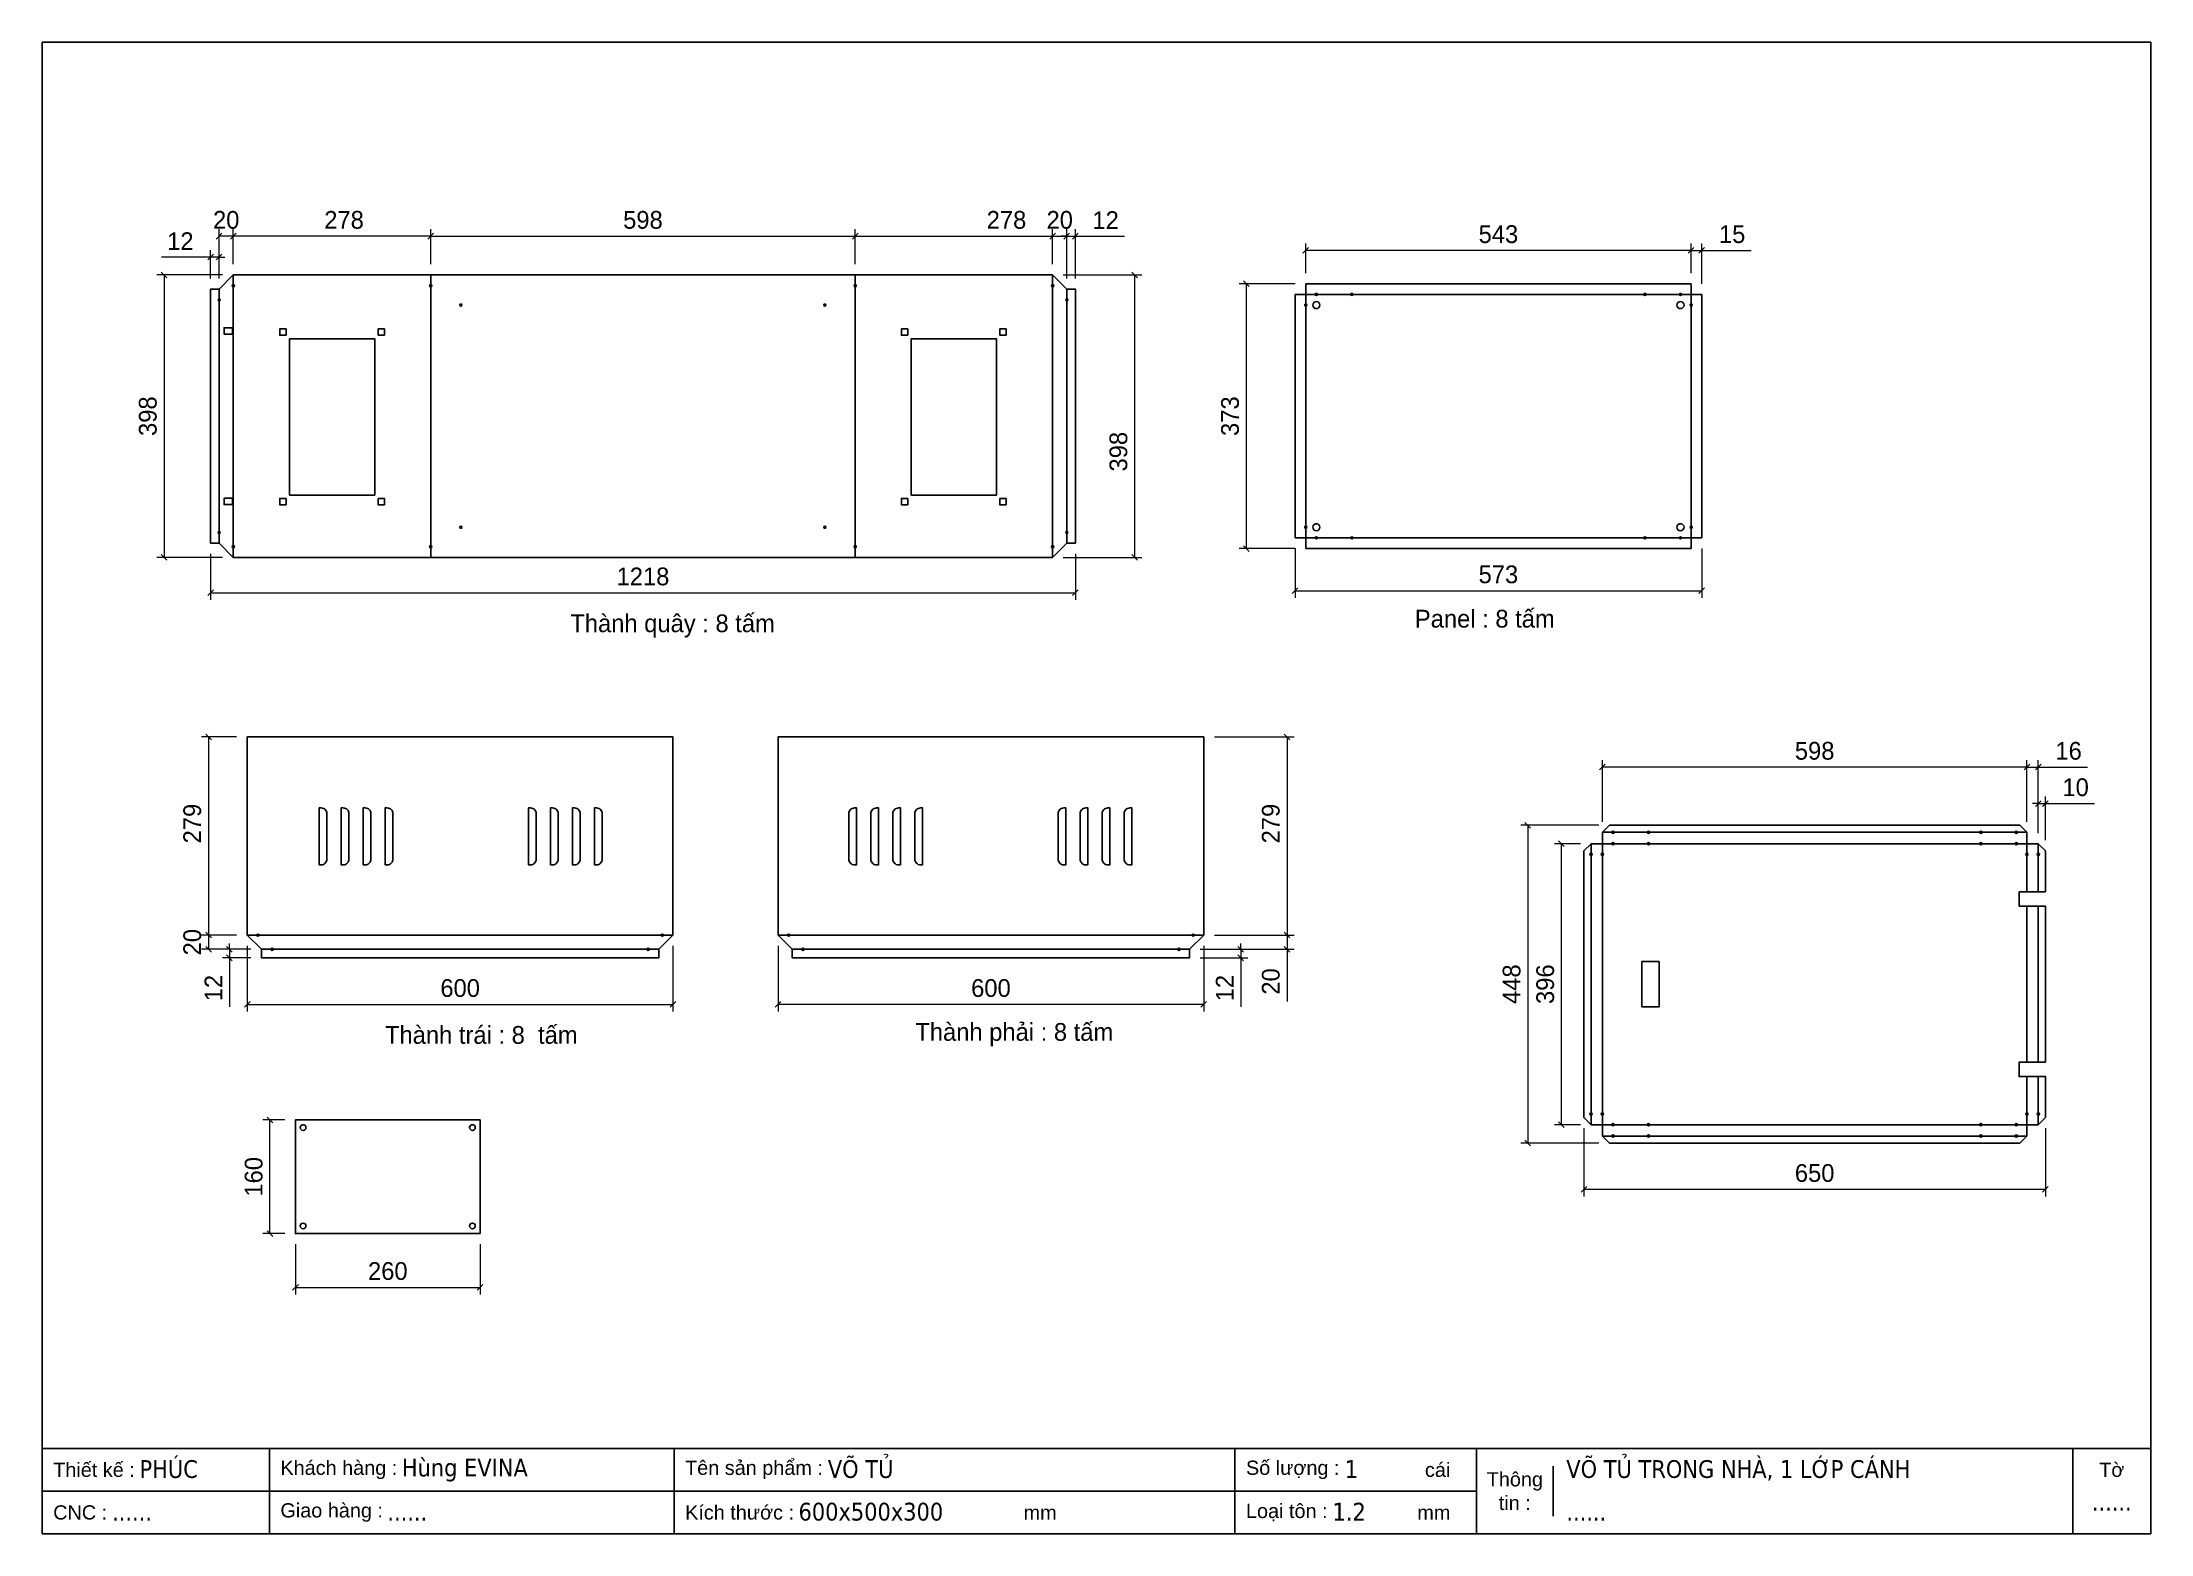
# Model space of a CAD drawing. Header units: millimetres. Extents: x 0 to 2970, y 0 to 2100.
import ezdxf
from ezdxf.enums import TextEntityAlignment as Align

# ---------------------------------------------------------------- set-up
doc = ezdxf.new("R2010")
doc.units = ezdxf.units.MM
doc.layers.add('CNC', color=7, linetype='Continuous')
doc.layers.add('DIM', color=253, linetype='Continuous')
doc.styles.add('Arial', font='arial.ttf')
doc.styles.add('Tahoma (Input Text)', font='tahoma.ttf')
doc.dimstyles.new('Dim-25', dxfattribs={"dimtxt": 25, "dimasz": 8, "dimexe": 10, "dimexo": 15, "dimgap": 10, "dimtad": 1, "dimdec": 0, "dimtxsty": 'Standard', "dimblk": 'OBLIQUE', "dimcen": 10, "dimclrd": 5, "dimclre": 5, "dimclrt": 3, "dimazin": 3, "dimtfac": 1, "dimtdec": 0, "dimtmove": 0, "dimatfit": 3, "dimldrblk": 'OBLIQUE', "dimlwd": 9, "dimlwe": 9})

msp = doc.modelspace()

# ---------------------------------------------------------------- texts
at = {"color": 2, "char_height": 25, "width": 1073, "attachment_point": 5}
for s, insert in [('Thành quây : 8 tấm', (887.9, 1278.1)), ('Panel : 8 tấm', (2031.9, 1288.2)), ('Thành trái : 8  tấm', (618.5, 702.2)), ('Thành phải : 8 tấm', (1369.2, 702.8))]:
    msp.add_mtext(s, dxfattribs=dict(at, insert=insert))

# ---------------------------------------------------------------- blocks, each defined once
blk = doc.blocks.new('*D1')
at = {"color": 0, "linetype": 'ByBlock', "lineweight": -2}
for p, q in [((1542.7, 1768.3), (1534.7, 1776.3)), ((1534.7, 1378.7), (1542.7, 1370.7))]:
    blk.add_line(p, q, dxfattribs=at)
at = {"layer": 'Defpoints', "color": 0, "transparency": 16777216}
for p in [(1423.2, 1772.3), (1423.2, 1374.7), (1538.7, 1374.7)]:
    blk.add_point(p, dxfattribs=at)
at = {"layer": 'DIM', "color": 5, "lineweight": 9, "transparency": 16777216}
for p, q in [((1438.2, 1772.3), (1548.7, 1772.3)), ((1538.7, 1772.3), (1538.7, 1374.7)), ((1438.2, 1374.7), (1548.7, 1374.7))]:
    blk.add_line(p, q, dxfattribs=at)
at = {"layer": 'DIM', "color": 3, "transparency": 16777216, "insert": (1516, 1523.5), "char_height": 25, "attachment_point": 5, "rotation": 90}
blk.add_mtext('398', dxfattribs=at)
blk = doc.blocks.new('_Oblique')
at = {"color": 0, "linetype": 'ByBlock', "lineweight": -2}
blk.add_line((-0.5, -0.5), (0.5, 0.5), dxfattribs=at)
blk = doc.blocks.new('*D2')
at = {"color": 0, "linetype": 'ByBlock', "lineweight": -2}
for p, q in [((551.2, 1830.9), (543.2, 1822.9)), ((1141.2, 1822.9), (1149.2, 1830.9))]:
    blk.add_line(p, q, dxfattribs=at)
at = {"layer": 'Defpoints', "color": 0, "transparency": 16777216}
for p in [(1145.2, 1826.9), (547.2, 1772.3), (1145.2, 1772.3)]:
    blk.add_point(p, dxfattribs=at)
at = {"layer": 'DIM', "color": 5, "lineweight": 9, "transparency": 16777216}
for p, q in [((547.2, 1787.3), (547.2, 1836.9)), ((547.2, 1826.9), (1145.2, 1826.9)), ((1145.2, 1787.3), (1145.2, 1836.9))]:
    blk.add_line(p, q, dxfattribs=at)
at = {"layer": 'DIM', "color": 3, "transparency": 16777216, "insert": (846.2, 1849.7), "char_height": 25, "attachment_point": 5}
blk.add_mtext('598', dxfattribs=at)
blk = doc.blocks.new('*D3')
at = {"color": 0, "linetype": 'ByBlock', "lineweight": -2}
for p, q in [((1149.2, 1830.9), (1141.2, 1822.9)), ((1419.2, 1822.9), (1427.2, 1830.9))]:
    blk.add_line(p, q, dxfattribs=at)
at = {"layer": 'Defpoints', "color": 0, "transparency": 16777216}
for p in [(1423.2, 1826.9), (1145.2, 1772.3), (1423.2, 1772.3)]:
    blk.add_point(p, dxfattribs=at)
at = {"layer": 'DIM', "color": 5, "lineweight": 9, "transparency": 16777216}
for p, q in [((1145.2, 1787.3), (1145.2, 1836.9)), ((1145.2, 1826.9), (1423.2, 1826.9)), ((1423.2, 1787.3), (1423.2, 1836.9))]:
    blk.add_line(p, q, dxfattribs=at)
at = {"layer": 'DIM', "color": 3, "transparency": 16777216, "insert": (1358.2, 1849.7), "char_height": 25, "attachment_point": 5}
blk.add_mtext('278', dxfattribs=at)
blk = doc.blocks.new('*D4')
at = {"color": 0, "linetype": 'ByBlock', "lineweight": -2}
for p, q in [((1427.2, 1830.9), (1419.2, 1822.9)), ((1439.2, 1822.9), (1447.2, 1830.9))]:
    blk.add_line(p, q, dxfattribs=at)
at = {"layer": 'Defpoints', "color": 0, "transparency": 16777216}
for p in [(1443.2, 1826.9), (1423.2, 1772.3), (1443.2, 1752.3)]:
    blk.add_point(p, dxfattribs=at)
at = {"layer": 'DIM', "color": 5, "lineweight": 9, "transparency": 16777216}
for p, q in [((1423.2, 1787.3), (1423.2, 1836.9)), ((1423.2, 1826.9), (1443.2, 1826.9)), ((1443.2, 1767.3), (1443.2, 1836.9))]:
    blk.add_line(p, q, dxfattribs=at)
at = {"layer": 'DIM', "color": 3, "transparency": 16777216, "insert": (1433.2, 1849.7), "char_height": 25, "attachment_point": 5}
blk.add_mtext('20', dxfattribs=at)
blk = doc.blocks.new('*D5')
at = {"color": 0, "linetype": 'ByBlock', "lineweight": -2}
for p, q in [((1439.2, 1822.9), (1447.2, 1830.9)), ((1459.2, 1830.9), (1451.2, 1822.9))]:
    blk.add_line(p, q, dxfattribs=at)
at = {"layer": 'Defpoints', "color": 0, "transparency": 16777216}
for p in [(1455.2, 1826.9), (1443.2, 1752.3), (1455.2, 1752.3)]:
    blk.add_point(p, dxfattribs=at)
at = {"layer": 'DIM', "color": 5, "lineweight": 9, "transparency": 16777216}
for p, q in [((1443.2, 1826.9), (1435.2, 1826.9)), ((1443.2, 1767.3), (1443.2, 1836.9)), ((1443.2, 1826.9), (1455.2, 1826.9)), ((1455.2, 1767.3), (1455.2, 1836.9)), ((1455.2, 1826.9), (1524.4, 1826.9))]:
    blk.add_line(p, q, dxfattribs=at)
at = {"layer": 'DIM', "color": 3, "transparency": 16777216, "insert": (1497.8, 1849.5), "char_height": 25, "attachment_point": 5}
blk.add_mtext('12', dxfattribs=at)
blk = doc.blocks.new('*D6')
at = {"color": 0, "linetype": 'ByBlock', "lineweight": -2}
for p, q in [((273.2, 1830.9), (265.2, 1822.9)), ((543.2, 1822.9), (551.2, 1830.9))]:
    blk.add_line(p, q, dxfattribs=at)
at = {"layer": 'Defpoints', "color": 0, "transparency": 16777216}
for p in [(269.2, 1826.9), (269.2, 1772.3), (547.2, 1772.3)]:
    blk.add_point(p, dxfattribs=at)
at = {"layer": 'DIM', "color": 5, "lineweight": 9, "transparency": 16777216}
for p, q in [((269.2, 1787.3), (269.2, 1836.9)), ((547.2, 1826.9), (269.2, 1826.9)), ((547.2, 1787.3), (547.2, 1836.9))]:
    blk.add_line(p, q, dxfattribs=at)
at = {"layer": 'DIM', "color": 3, "transparency": 16777216, "insert": (425.2, 1849.7), "char_height": 25, "attachment_point": 5}
blk.add_mtext('278', dxfattribs=at)
blk = doc.blocks.new('*D7')
at = {"color": 0, "linetype": 'ByBlock', "lineweight": -2}
for p, q in [((253.2, 1830.9), (245.2, 1822.9)), ((265.2, 1822.9), (273.2, 1830.9))]:
    blk.add_line(p, q, dxfattribs=at)
at = {"layer": 'Defpoints', "color": 0, "transparency": 16777216}
for p in [(249.2, 1826.9), (249.2, 1752.3), (269.2, 1772.3)]:
    blk.add_point(p, dxfattribs=at)
at = {"layer": 'DIM', "color": 5, "lineweight": 9, "transparency": 16777216}
for p, q in [((249.2, 1767.3), (249.2, 1836.9)), ((269.2, 1826.9), (249.2, 1826.9)), ((269.2, 1787.3), (269.2, 1836.9))]:
    blk.add_line(p, q, dxfattribs=at)
at = {"layer": 'DIM', "color": 3, "transparency": 16777216, "insert": (259.2, 1849.7), "char_height": 25, "attachment_point": 5}
blk.add_mtext('20', dxfattribs=at)
blk = doc.blocks.new('*D8')
at = {"color": 0, "linetype": 'ByBlock', "lineweight": -2}
for p, q in [((241.2, 1328.9), (233.2, 1320.9)), ((1451.2, 1320.9), (1459.2, 1328.9))]:
    blk.add_line(p, q, dxfattribs=at)
at = {"layer": 'Defpoints', "color": 0, "transparency": 16777216}
for p in [(237.2, 1394.7), (1455.2, 1394.7), (1455.2, 1324.9)]:
    blk.add_point(p, dxfattribs=at)
at = {"layer": 'DIM', "color": 5, "lineweight": 9, "transparency": 16777216}
for p, q in [((237.2, 1379.7), (237.2, 1314.9)), ((1455.2, 1379.7), (1455.2, 1314.9)), ((237.2, 1324.9), (1455.2, 1324.9))]:
    blk.add_line(p, q, dxfattribs=at)
at = {"layer": 'DIM', "color": 3, "transparency": 16777216, "insert": (846.2, 1347.7), "char_height": 25, "attachment_point": 5}
blk.add_mtext('1218', dxfattribs=at)
blk = doc.blocks.new('f3daunguoc')
at = {"layer": 'CNC', "color": 2, "lineweight": -3}
blk.add_circle((0, 0), 1.5, dxfattribs=at)
blk = doc.blocks.new('*D9')
at = {"color": 0, "linetype": 'ByBlock', "lineweight": -2}
for p, q in [((233.2, 1793.4), (241.2, 1801.4)), ((253.2, 1801.4), (245.2, 1793.4))]:
    blk.add_line(p, q, dxfattribs=at)
at = {"layer": 'Defpoints', "color": 0, "ltscale": 3, "transparency": 16777216}
for p in [(237.2, 1797.4), (237.2, 1752.3), (249.2, 1752.3)]:
    blk.add_point(p, dxfattribs=at)
at = {"layer": 'DIM', "color": 5, "lineweight": 9, "ltscale": 3, "transparency": 16777216}
for p, q in [((237.2, 1797.4), (168, 1797.4)), ((237.2, 1767.3), (237.2, 1807.4)), ((249.2, 1797.4), (237.2, 1797.4)), ((249.2, 1767.3), (249.2, 1807.4)), ((249.2, 1797.4), (257.2, 1797.4))]:
    blk.add_line(p, q, dxfattribs=at)
at = {"layer": 'DIM', "color": 3, "ltscale": 3, "transparency": 16777216, "insert": (194.6, 1819.9), "char_height": 25, "attachment_point": 5}
blk.add_mtext('12', dxfattribs=at)
blk = doc.blocks.new('*D10')
at = {"color": 0, "linetype": 'ByBlock', "lineweight": -2}
for p, q in [((175.7, 1768.3), (167.7, 1776.3)), ((167.7, 1378.7), (175.7, 1370.7))]:
    blk.add_line(p, q, dxfattribs=at)
at = {"layer": 'Defpoints', "color": 0, "ltscale": 3, "transparency": 16777216}
for p in [(269.2, 1772.3), (171.7, 1374.7), (269.2, 1374.7)]:
    blk.add_point(p, dxfattribs=at)
at = {"layer": 'DIM', "color": 5, "lineweight": 9, "ltscale": 3, "transparency": 16777216}
for p, q in [((254.2, 1772.3), (161.7, 1772.3)), ((171.7, 1772.3), (171.7, 1374.7)), ((254.2, 1374.7), (161.7, 1374.7))]:
    blk.add_line(p, q, dxfattribs=at)
at = {"layer": 'DIM', "color": 3, "ltscale": 3, "transparency": 16777216, "insert": (148.9, 1573.5), "char_height": 25, "attachment_point": 5, "rotation": 90}
blk.add_mtext('398', dxfattribs=at)
blk = doc.blocks.new('khungtenAsean2')
at = {"color": 7}
for p, q in [((2970, -1980), (0, -1980)), ((320, -1980), (320, -2100)), ((890, -1980), (890, -2100)), ((1680, -1980), (1680, -2100)), ((2020, -1980), (2020, -2100)), ((2860, -1980), (2860, -2100)), ((2128.3, -2005), (2128.3, -2075)), ((2020, -2040), (0, -2040))]:
    blk.add_line(p, q, dxfattribs=at)
blk.add_lwpolyline([(0, 0), (2970, 0), (2970, -2100), (0, -2100)], close=True, dxfattribs=at)
at = {"color": 2, "char_height": 20, "style": 'Arial'}
for s, insert, width, attachment_point in [('  Thiết kế :', (0, -2010), 917.634, 4), ('  Khách hàng :', (320, -2010), 917.634, 4), ('  Tên sản phẩm :', (890, -2010), 917.634, 4), ('  Số lượng :', (1680, -2010), 917.634, 4), ('cái', (1947.6, -2010), 917.634, 4), ('Thông\\Ptin :', (2074.2, -2040), 108.311, 5), ('Tờ', (2915, -2010), 110, 5), ('  CNC :', (0, -2070), 917.634, 4), ('  Giao hàng :', (320, -2070), 917.634, 4), ('  Kích thước :', (890, -2070), 917.634, 4), ('mm', (1382.3, -2070), 917.634, 4), ('  Loại tôn :', (1680, -2070), 917.634, 4), ('mm', (1936.9, -2070), 917.634, 4)]:
    blk.add_mtext(s, dxfattribs=dict(at, insert=insert, width=width, attachment_point=attachment_point))
at = {"color": 1, "style": 'Tahoma (Input Text)', "flags": 8}
for tag, p in [('#01', (137.1, -2021.3)), ('#03', (506.6, -2019.3)), ('#05', (1106.6, -2021.3)), ('#07', (1834.7, -2021.3)), ('#09', (2146.7, -2021.3)), ('#02', (98.5, -2081.3)), ('#04', (486.1, -2081.3)), ('#06', (1065.3, -2081.3)), ('#08', (1817.4, -2081.3)), ('#10', (2146.7, -2081.3))]:
    blk.add_attdef(tag, p, '', height=25, dxfattribs=at)
blk.add_attdef('#11', text='', height=25, dxfattribs=at).set_placement((2915, -2067.3), align=Align.CENTER)
blk = doc.blocks.new('*D11')
at = {"color": 0, "linetype": 'ByBlock', "lineweight": -2}
for p, q in [((324.8, 578.6), (316.8, 586.6)), ((316.8, 426.6), (324.8, 418.6))]:
    blk.add_line(p, q, dxfattribs=at)
at = {"layer": 'Defpoints', "color": 0, "ltscale": 3, "transparency": 16777216}
for p in [(320.8, 582.6), (356.8, 582.6), (356.8, 422.6)]:
    blk.add_point(p, dxfattribs=at)
at = {"layer": 'DIM', "color": 5, "lineweight": 9, "ltscale": 3, "transparency": 16777216}
for p, q in [((341.8, 582.6), (310.8, 582.6)), ((320.8, 422.6), (320.8, 582.6)), ((341.8, 422.6), (310.8, 422.6))]:
    blk.add_line(p, q, dxfattribs=at)
at = {"layer": 'DIM', "color": 3, "ltscale": 3, "transparency": 16777216, "insert": (298, 502.6), "char_height": 25, "attachment_point": 5, "rotation": 90}
blk.add_mtext('160', dxfattribs=at)
blk = doc.blocks.new('*D12')
at = {"color": 0, "linetype": 'ByBlock', "lineweight": -2}
for p, q in [((360.8, 351), (352.8, 343)), ((612.8, 343), (620.8, 351))]:
    blk.add_line(p, q, dxfattribs=at)
at = {"layer": 'Defpoints', "color": 0, "ltscale": 3, "transparency": 16777216}
for p in [(356.8, 422.6), (616.8, 422.6), (616.8, 347)]:
    blk.add_point(p, dxfattribs=at)
at = {"layer": 'DIM', "color": 5, "lineweight": 9, "ltscale": 3, "transparency": 16777216}
for p, q in [((356.8, 407.6), (356.8, 337)), ((616.8, 407.6), (616.8, 337)), ((356.8, 347), (616.8, 347))]:
    blk.add_line(p, q, dxfattribs=at)
at = {"layer": 'DIM', "color": 3, "ltscale": 3, "transparency": 16777216, "insert": (486.8, 369.8), "char_height": 25, "attachment_point": 5}
blk.add_mtext('260', dxfattribs=at)
blk = doc.blocks.new('*D13')
at = {"color": 0, "linetype": 'ByBlock', "lineweight": -2}
for p, q in [((238.3, 1117.9), (230.3, 1125.9)), ((230.3, 846.9), (238.3, 838.9))]:
    blk.add_line(p, q, dxfattribs=at)
at = {"layer": 'Defpoints', "color": 0, "transparency": 16777216}
for p in [(288.9, 1121.9), (234.3, 842.9), (288.9, 842.9)]:
    blk.add_point(p, dxfattribs=at)
at = {"layer": 'DIM', "color": 5, "lineweight": 9, "transparency": 16777216}
for p, q in [((273.9, 1121.9), (224.3, 1121.9)), ((234.3, 1121.9), (234.3, 842.9)), ((273.9, 842.9), (224.3, 842.9))]:
    blk.add_line(p, q, dxfattribs=at)
at = {"layer": 'DIM', "color": 3, "transparency": 16777216, "insert": (211.5, 999.9), "char_height": 25, "attachment_point": 5, "rotation": 90}
blk.add_mtext('279', dxfattribs=at)
blk = doc.blocks.new('*D14')
at = {"color": 0, "linetype": 'ByBlock', "lineweight": -2}
for p, q in [((238.3, 838.9), (230.3, 846.9)), ((230.3, 826.9), (238.3, 818.9))]:
    blk.add_line(p, q, dxfattribs=at)
at = {"layer": 'Defpoints', "color": 0, "transparency": 16777216}
for p in [(288.9, 842.9), (234.3, 822.9), (308.9, 822.9)]:
    blk.add_point(p, dxfattribs=at)
at = {"layer": 'DIM', "color": 5, "lineweight": 9, "transparency": 16777216}
for p, q in [((273.9, 842.9), (224.3, 842.9)), ((234.3, 842.9), (234.3, 822.9)), ((293.9, 822.9), (224.3, 822.9))]:
    blk.add_line(p, q, dxfattribs=at)
at = {"layer": 'DIM', "color": 3, "transparency": 16777216, "insert": (211.5, 832.9), "char_height": 25, "attachment_point": 5, "rotation": 90}
blk.add_mtext('20', dxfattribs=at)
blk = doc.blocks.new('*D15')
at = {"color": 0, "linetype": 'ByBlock', "lineweight": -2}
for p, q in [((259.8, 826.9), (267.8, 818.9)), ((267.8, 806.9), (259.8, 814.9))]:
    blk.add_line(p, q, dxfattribs=at)
at = {"layer": 'Defpoints', "color": 0, "ltscale": 3, "transparency": 16777216}
for p in [(263.8, 810.9), (308.9, 822.9), (308.9, 810.9)]:
    blk.add_point(p, dxfattribs=at)
at = {"layer": 'DIM', "color": 5, "lineweight": 9, "ltscale": 3, "transparency": 16777216}
for p, q in [((293.9, 822.9), (253.8, 822.9)), ((293.9, 810.9), (253.8, 810.9)), ((263.8, 822.9), (263.8, 830.9)), ((263.8, 822.9), (263.8, 810.9)), ((263.8, 810.9), (263.8, 741.7))]:
    blk.add_line(p, q, dxfattribs=at)
at = {"layer": 'DIM', "color": 3, "ltscale": 3, "transparency": 16777216, "insert": (241.3, 768.3), "char_height": 25, "attachment_point": 5, "rotation": 90}
blk.add_mtext('12', dxfattribs=at)
blk = doc.blocks.new('*D16')
at = {"color": 0, "linetype": 'ByBlock', "lineweight": -2}
for p, q in [((292.9, 749.4), (284.9, 741.4)), ((884.5, 741.4), (892.5, 749.4))]:
    blk.add_line(p, q, dxfattribs=at)
at = {"layer": 'Defpoints', "color": 0, "ltscale": 3, "transparency": 16777216}
for p in [(288.9, 842.9), (888.5, 842.9), (888.5, 745.4)]:
    blk.add_point(p, dxfattribs=at)
at = {"layer": 'DIM', "color": 5, "lineweight": 9, "ltscale": 3, "transparency": 16777216}
for p, q in [((288.9, 827.9), (288.9, 735.4)), ((888.5, 827.9), (888.5, 735.4)), ((288.9, 745.4), (888.5, 745.4))]:
    blk.add_line(p, q, dxfattribs=at)
at = {"layer": 'DIM', "color": 3, "ltscale": 3, "transparency": 16777216, "insert": (588.7, 768.2), "char_height": 25, "attachment_point": 5}
blk.add_mtext('600', dxfattribs=at)
blk = doc.blocks.new('*D17')
at = {"color": 0, "linetype": 'ByBlock', "lineweight": -2}
for p, q in [((1757.4, 1117.9), (1749.4, 1125.9)), ((1749.4, 846.9), (1757.4, 838.9))]:
    blk.add_line(p, q, dxfattribs=at)
at = {"layer": 'Defpoints', "color": 0, "transparency": 16777216}
for p in [(1636.1, 1121.9), (1636.1, 842.9), (1753.4, 842.9)]:
    blk.add_point(p, dxfattribs=at)
at = {"layer": 'DIM', "color": 5, "lineweight": 9, "transparency": 16777216}
for p, q in [((1651.1, 1121.9), (1763.4, 1121.9)), ((1753.4, 1121.9), (1753.4, 842.9)), ((1651.1, 842.9), (1763.4, 842.9))]:
    blk.add_line(p, q, dxfattribs=at)
at = {"layer": 'DIM', "color": 3, "transparency": 16777216, "insert": (1730.6, 999.9), "char_height": 25, "attachment_point": 5, "rotation": 90}
blk.add_mtext('279', dxfattribs=at)
blk = doc.blocks.new('*D18')
at = {"color": 0, "linetype": 'ByBlock', "lineweight": -2}
for p, q in [((1757.4, 838.9), (1749.4, 846.9)), ((1749.4, 826.9), (1757.4, 818.9))]:
    blk.add_line(p, q, dxfattribs=at)
at = {"layer": 'Defpoints', "color": 0, "transparency": 16777216}
for p in [(1636.1, 842.9), (1616.1, 822.9), (1753.4, 822.9)]:
    blk.add_point(p, dxfattribs=at)
at = {"layer": 'DIM', "color": 5, "lineweight": 9, "transparency": 16777216}
for p, q in [((1651.1, 842.9), (1763.4, 842.9)), ((1753.4, 842.9), (1753.4, 822.9)), ((1631.1, 822.9), (1763.4, 822.9)), ((1753.4, 822.9), (1753.4, 749.5))]:
    blk.add_line(p, q, dxfattribs=at)
at = {"layer": 'DIM', "color": 3, "transparency": 16777216, "insert": (1730.6, 777.6), "char_height": 25, "attachment_point": 5, "rotation": 90}
blk.add_mtext('20', dxfattribs=at)
blk = doc.blocks.new('*D19')
at = {"color": 0, "linetype": 'ByBlock', "lineweight": -2}
for p, q in [((1684.1, 826.9), (1692.1, 818.9)), ((1692.1, 806.9), (1684.1, 814.9))]:
    blk.add_line(p, q, dxfattribs=at)
at = {"layer": 'Defpoints', "color": 0, "ltscale": 3, "transparency": 16777216}
for p in [(1616.1, 822.9), (1616.1, 810.9), (1688.1, 810.9)]:
    blk.add_point(p, dxfattribs=at)
at = {"layer": 'DIM', "color": 5, "lineweight": 9, "ltscale": 3, "transparency": 16777216}
for p, q in [((1631.1, 822.9), (1698.1, 822.9)), ((1631.1, 810.9), (1698.1, 810.9)), ((1688.1, 822.9), (1688.1, 830.9)), ((1688.1, 822.9), (1688.1, 810.9)), ((1688.1, 810.9), (1688.1, 741.7))]:
    blk.add_line(p, q, dxfattribs=at)
at = {"layer": 'DIM', "color": 3, "ltscale": 3, "transparency": 16777216, "insert": (1665.6, 768.3), "char_height": 25, "attachment_point": 5, "rotation": 90}
blk.add_mtext('12', dxfattribs=at)
blk = doc.blocks.new('*D20')
at = {"color": 0, "linetype": 'ByBlock', "lineweight": -2}
for p, q in [((1040.5, 749.4), (1032.5, 741.4)), ((1632.1, 741.4), (1640.1, 749.4))]:
    blk.add_line(p, q, dxfattribs=at)
at = {"layer": 'Defpoints', "color": 0, "ltscale": 3, "transparency": 16777216}
for p in [(1036.5, 842.9), (1636.1, 842.9), (1036.5, 745.4)]:
    blk.add_point(p, dxfattribs=at)
at = {"layer": 'DIM', "color": 5, "lineweight": 9, "ltscale": 3, "transparency": 16777216}
for p, q in [((1036.5, 827.9), (1036.5, 735.4)), ((1636.1, 827.9), (1636.1, 735.4)), ((1636.1, 745.4), (1036.5, 745.4))]:
    blk.add_line(p, q, dxfattribs=at)
at = {"layer": 'DIM', "color": 3, "ltscale": 3, "transparency": 16777216, "insert": (1336.3, 768.2), "char_height": 25, "attachment_point": 5}
blk.add_mtext('600', dxfattribs=at)
blk = doc.blocks.new('*D21')
at = {"color": 0, "linetype": 'ByBlock', "lineweight": -2}
for p, q in [((2318.5, 1802.8), (2326.5, 1810.8)), ((2341.5, 1810.8), (2333.5, 1802.8))]:
    blk.add_line(p, q, dxfattribs=at)
at = {"layer": 'Defpoints', "color": 0, "ltscale": 3, "transparency": 16777216}
for p in [(2337.5, 1806.8), (2322.5, 1759.9), (2337.5, 1744.9)]:
    blk.add_point(p, dxfattribs=at)
at = {"layer": 'DIM', "color": 5, "lineweight": 9, "ltscale": 3, "transparency": 16777216}
for p, q in [((2322.5, 1774.9), (2322.5, 1816.8)), ((2337.5, 1759.9), (2337.5, 1816.8)), ((2322.5, 1806.8), (2314.5, 1806.8)), ((2322.5, 1806.8), (2337.5, 1806.8)), ((2337.5, 1806.8), (2407.1, 1806.8))]:
    blk.add_line(p, q, dxfattribs=at)
at = {"layer": 'DIM', "color": 3, "ltscale": 3, "transparency": 16777216, "insert": (2380.3, 1829.6), "char_height": 25, "attachment_point": 5}
blk.add_mtext('15', dxfattribs=at)
blk = doc.blocks.new('*D22')
at = {"color": 0, "linetype": 'ByBlock', "lineweight": -2}
for p, q in [((1783.7, 1810.8), (1775.7, 1802.8)), ((2318.5, 1802.8), (2326.5, 1810.8))]:
    blk.add_line(p, q, dxfattribs=at)
at = {"layer": 'Defpoints', "color": 0, "ltscale": 3, "transparency": 16777216}
for p in [(1779.7, 1806.8), (1779.7, 1759.9), (2322.5, 1759.9)]:
    blk.add_point(p, dxfattribs=at)
at = {"layer": 'DIM', "color": 5, "lineweight": 9, "ltscale": 3, "transparency": 16777216}
for p, q in [((1779.7, 1774.9), (1779.7, 1816.8)), ((2322.5, 1774.9), (2322.5, 1816.8)), ((2322.5, 1806.8), (1779.7, 1806.8))]:
    blk.add_line(p, q, dxfattribs=at)
at = {"layer": 'DIM', "color": 3, "ltscale": 3, "transparency": 16777216, "insert": (2051.1, 1829.6), "char_height": 25, "attachment_point": 5}
blk.add_mtext('543', dxfattribs=at)
blk = doc.blocks.new('*D23')
at = {"color": 0, "linetype": 'ByBlock', "lineweight": -2}
for p, q in [((1700, 1755.9), (1692, 1763.9)), ((1692, 1391.1), (1700, 1383.1))]:
    blk.add_line(p, q, dxfattribs=at)
at = {"layer": 'Defpoints', "color": 0, "ltscale": 3, "transparency": 16777216}
for p in [(1779.7, 1759.9), (1696, 1387.1), (1779.7, 1387.1)]:
    blk.add_point(p, dxfattribs=at)
at = {"layer": 'DIM', "color": 5, "lineweight": 9, "ltscale": 3, "transparency": 16777216}
for p, q in [((1764.7, 1759.9), (1686, 1759.9)), ((1696, 1759.9), (1696, 1387.1)), ((1764.7, 1387.1), (1686, 1387.1))]:
    blk.add_line(p, q, dxfattribs=at)
at = {"layer": 'DIM', "color": 3, "ltscale": 3, "transparency": 16777216, "insert": (1673.2, 1573.5), "char_height": 25, "attachment_point": 5, "rotation": 90}
blk.add_mtext('373', dxfattribs=at)
blk = doc.blocks.new('*D24')
at = {"color": 0, "linetype": 'ByBlock', "lineweight": -2}
for p, q in [((1768.7, 1331.8), (1760.7, 1323.8)), ((2333.5, 1323.8), (2341.5, 1331.8))]:
    blk.add_line(p, q, dxfattribs=at)
at = {"layer": 'Defpoints', "color": 0, "ltscale": 3, "transparency": 16777216}
for p in [(1764.7, 1402.1), (2337.5, 1402.1), (2337.5, 1327.8)]:
    blk.add_point(p, dxfattribs=at)
at = {"layer": 'DIM', "color": 5, "lineweight": 9, "ltscale": 3, "transparency": 16777216}
for p, q in [((1764.7, 1387.1), (1764.7, 1317.8)), ((2337.5, 1387.1), (2337.5, 1317.8)), ((1764.7, 1327.8), (2337.5, 1327.8))]:
    blk.add_line(p, q, dxfattribs=at)
at = {"layer": 'DIM', "color": 3, "ltscale": 3, "transparency": 16777216, "insert": (2051.1, 1350.6), "char_height": 25, "attachment_point": 5}
blk.add_mtext('573', dxfattribs=at)
blk = doc.blocks.new('*D25')
at = {"color": 0, "linetype": 'ByBlock', "lineweight": -2}
for p, q in [((2807.5, 1024.1), (2815.5, 1032.1)), ((2825.5, 1032.1), (2817.5, 1024.1))]:
    blk.add_line(p, q, dxfattribs=at)
at = {"layer": 'Defpoints', "color": 0, "ltscale": 3, "transparency": 16777216}
for p in [(2821.5, 1028.1), (2811.5, 971.6), (2821.5, 961.6)]:
    blk.add_point(p, dxfattribs=at)
at = {"layer": 'DIM', "color": 5, "lineweight": 9, "ltscale": 3, "transparency": 16777216}
for p, q in [((2811.5, 1028.1), (2803.5, 1028.1)), ((2811.5, 986.6), (2811.5, 1038.1)), ((2811.5, 1028.1), (2821.5, 1028.1)), ((2821.5, 976.6), (2821.5, 1038.1)), ((2821.5, 1028.1), (2890.8, 1028.1))]:
    blk.add_line(p, q, dxfattribs=at)
at = {"layer": 'DIM', "color": 3, "ltscale": 3, "transparency": 16777216, "insert": (2864.1, 1050.9), "char_height": 25, "attachment_point": 5}
blk.add_mtext('10', dxfattribs=at)
blk = doc.blocks.new('*D26')
at = {"color": 0, "linetype": 'ByBlock', "lineweight": -2}
for p, q in [((2791.5, 1075.4), (2799.5, 1083.4)), ((2815.5, 1083.4), (2807.5, 1075.4))]:
    blk.add_line(p, q, dxfattribs=at)
at = {"layer": 'Defpoints', "color": 0, "ltscale": 3, "transparency": 16777216}
for p in [(2811.5, 1079.4), (2795.5, 987.6), (2811.5, 971.6)]:
    blk.add_point(p, dxfattribs=at)
at = {"layer": 'DIM', "color": 5, "lineweight": 9, "ltscale": 3, "transparency": 16777216}
for p, q in [((2795.5, 1079.4), (2787.5, 1079.4)), ((2795.5, 1002.6), (2795.5, 1089.4)), ((2795.5, 1079.4), (2811.5, 1079.4)), ((2811.5, 986.6), (2811.5, 1089.4)), ((2811.5, 1079.4), (2880.9, 1079.4))]:
    blk.add_line(p, q, dxfattribs=at)
at = {"layer": 'DIM', "color": 3, "ltscale": 3, "transparency": 16777216, "insert": (2854.2, 1102.2), "char_height": 25, "attachment_point": 5}
blk.add_mtext('16', dxfattribs=at)
blk = doc.blocks.new('*D27')
at = {"color": 0, "linetype": 'ByBlock', "lineweight": -2}
for p, q in [((2201.5, 1083.4), (2193.5, 1075.4)), ((2791.5, 1075.4), (2799.5, 1083.4))]:
    blk.add_line(p, q, dxfattribs=at)
at = {"layer": 'Defpoints', "color": 0, "ltscale": 3, "transparency": 16777216}
for p in [(2197.5, 1079.4), (2197.5, 987.6), (2795.5, 987.6)]:
    blk.add_point(p, dxfattribs=at)
at = {"layer": 'DIM', "color": 5, "lineweight": 9, "ltscale": 3, "transparency": 16777216}
for p, q in [((2197.5, 1002.6), (2197.5, 1089.4)), ((2795.5, 1079.4), (2197.5, 1079.4)), ((2795.5, 1002.6), (2795.5, 1089.4))]:
    blk.add_line(p, q, dxfattribs=at)
at = {"layer": 'DIM', "color": 3, "ltscale": 3, "transparency": 16777216, "insert": (2496.5, 1102.2), "char_height": 25, "attachment_point": 5}
blk.add_mtext('598', dxfattribs=at)
blk = doc.blocks.new('*D28')
at = {"color": 0, "linetype": 'ByBlock', "lineweight": -2}
for p, q in [((2096.5, 993.6), (2088.5, 1001.6)), ((2088.5, 554), (2096.5, 546))]:
    blk.add_line(p, q, dxfattribs=at)
at = {"layer": 'Defpoints', "color": 0, "ltscale": 3, "transparency": 16777216}
for p in [(2207.5, 997.6), (2092.5, 550), (2207.5, 550)]:
    blk.add_point(p, dxfattribs=at)
at = {"layer": 'DIM', "color": 5, "lineweight": 9, "ltscale": 3, "transparency": 16777216}
for p, q in [((2192.5, 997.6), (2082.5, 997.6)), ((2092.5, 997.6), (2092.5, 550)), ((2192.5, 550), (2082.5, 550))]:
    blk.add_line(p, q, dxfattribs=at)
at = {"layer": 'DIM', "color": 3, "ltscale": 3, "transparency": 16777216, "insert": (2069.8, 773.8), "char_height": 25, "attachment_point": 5, "rotation": 90}
blk.add_mtext('448', dxfattribs=at)
blk = doc.blocks.new('*D29')
at = {"color": 0, "linetype": 'ByBlock', "lineweight": -2}
for p, q in [((2143.9, 967.6), (2135.9, 975.6)), ((2135.9, 580), (2143.9, 572))]:
    blk.add_line(p, q, dxfattribs=at)
at = {"layer": 'Defpoints', "color": 0, "ltscale": 3, "transparency": 16777216}
for p in [(2139.9, 971.6), (2181.5, 971.6), (2181.5, 576)]:
    blk.add_point(p, dxfattribs=at)
at = {"layer": 'DIM', "color": 5, "lineweight": 9, "ltscale": 3, "transparency": 16777216}
for p, q in [((2166.5, 971.6), (2129.9, 971.6)), ((2139.9, 576), (2139.9, 971.6)), ((2166.5, 576), (2129.9, 576))]:
    blk.add_line(p, q, dxfattribs=at)
at = {"layer": 'DIM', "color": 3, "ltscale": 3, "transparency": 16777216, "insert": (2117.1, 773.8), "char_height": 25, "attachment_point": 5, "rotation": 90}
blk.add_mtext('396', dxfattribs=at)
blk = doc.blocks.new('*D30')
at = {"color": 0, "linetype": 'ByBlock', "lineweight": -2}
for p, q in [((2175.5, 489.1), (2167.5, 481.1)), ((2817.5, 481.1), (2825.5, 489.1))]:
    blk.add_line(p, q, dxfattribs=at)
at = {"layer": 'Defpoints', "color": 0, "ltscale": 3, "transparency": 16777216}
for p in [(2171.5, 586), (2821.5, 586), (2821.5, 485.1)]:
    blk.add_point(p, dxfattribs=at)
at = {"layer": 'DIM', "color": 5, "lineweight": 9, "ltscale": 3, "transparency": 16777216}
for p, q in [((2171.5, 571), (2171.5, 475.1)), ((2821.5, 571), (2821.5, 475.1)), ((2171.5, 485.1), (2821.5, 485.1))]:
    blk.add_line(p, q, dxfattribs=at)
at = {"layer": 'DIM', "color": 3, "ltscale": 3, "transparency": 16777216, "insert": (2496.5, 507.8), "char_height": 25, "attachment_point": 5}
blk.add_mtext('650', dxfattribs=at)

# ---------------------------------------------------------------- dimensions: what is measured, and where the dimension line sits
at = {"layer": 'DIM', "color": 7}
for base, p1, p2, angle, picture, middle in [((249.2, 1826.9), (269.2, 1772.3), (249.2, 1752.3), 180, '*D7', (259.2, 1826.9)), ((269.2, 1826.9), (547.2, 1772.3), (269.2, 1772.3), 180, '*D6', (425.2, 1826.9)), ((1538.7, 1374.7), (1423.2, 1772.3), (1423.2, 1374.7), 90, '*D1', (1538.7, 1523.5)), ((234.3, 842.9), (288.9, 1121.9), (288.9, 842.9), 270, '*D13', (234.3, 999.9)), ((1753.4, 842.9), (1636.1, 1121.9), (1636.1, 842.9), 270, '*D17', (1753.4, 999.9)), ((234.3, 822.9), (288.9, 842.9), (308.9, 822.9), 270, '*D14', (234.3, 832.9)), ((1753.4, 822.9), (1636.1, 842.9), (1616.1, 822.9), 270, '*D18', (1753.4, 777.6))]:
    dim = msp.add_linear_dim(base=base, p1=p1, p2=p2, angle=angle, dimstyle='Dim-25', dxfattribs=at)
    dim.commit()
    dim.dimension.update_dxf_attribs({"geometry": picture, "text_midpoint": middle, "dimtype": 160})
for base, p1, p2, picture, middle in [((1145.2, 1826.9), (547.2, 1772.3), (1145.2, 1772.3), '*D2', (846.2, 1849.7)), ((1455.2, 1826.9), (1443.2, 1752.3), (1455.2, 1752.3), '*D5', (1497.8, 1849.5)), ((1455.2, 1324.9), (237.2, 1394.7), (1455.2, 1394.7), '*D8', (846.2, 1347.7))]:
    dim = msp.add_linear_dim(base=base, p1=p1, p2=p2, dimstyle='Dim-25', dxfattribs=at)
    dim.commit()
    dim.dimension.update_dxf_attribs({"geometry": picture, "text_midpoint": middle})
for base, p1, p2, picture, middle in [((1423.2, 1826.9), (1145.2, 1772.3), (1423.2, 1772.3), '*D3', (1358.2, 1826.9)), ((1443.2, 1826.9), (1423.2, 1772.3), (1443.2, 1752.3), '*D4', (1433.2, 1826.9))]:
    dim = msp.add_linear_dim(base=base, p1=p1, p2=p2, dimstyle='Dim-25', dxfattribs=at)
    dim.commit()
    dim.dimension.update_dxf_attribs({"geometry": picture, "text_midpoint": middle, "dimtype": 160})
at = {"layer": 'DIM', "color": 7, "ltscale": 3}
for base, p1, p2, picture, middle in [((1779.7, 1806.8), (2322.5, 1759.9), (1779.7, 1759.9), '*D22', (2051.1, 1829.6)), ((2337.5, 1806.8), (2322.5, 1759.9), (2337.5, 1744.9), '*D21', (2380.3, 1829.6)), ((237.2, 1797.4), (249.2, 1752.3), (237.2, 1752.3), '*D9', (194.6, 1819.9)), ((2337.5, 1327.8), (1764.7, 1402.1), (2337.5, 1402.1), '*D24', (2051.1, 1350.6)), ((2197.5, 1079.4), (2795.5, 987.6), (2197.5, 987.6), '*D27', (2496.5, 1102.2)), ((2811.5, 1079.4), (2795.5, 987.6), (2811.5, 971.6), '*D26', (2854.2, 1102.2)), ((2821.5, 1028.1), (2811.5, 971.6), (2821.5, 961.6), '*D25', (2864.1, 1050.9)), ((1036.5, 745.4), (1636.1, 842.9), (1036.5, 842.9), '*D20', (1336.3, 768.2)), ((2821.5, 485.1), (2171.5, 586), (2821.5, 586), '*D30', (2496.5, 507.8))]:
    dim = msp.add_linear_dim(base=base, p1=p1, p2=p2, dimstyle='Dim-25', dxfattribs=at)
    dim.commit()
    dim.dimension.update_dxf_attribs({"geometry": picture, "text_midpoint": middle})
for base, p1, p2, angle, picture, middle in [((171.7, 1374.7), (269.2, 1772.3), (269.2, 1374.7), 90, '*D10', (148.9, 1573.5)), ((1696, 1387.1), (1779.7, 1759.9), (1779.7, 1387.1), 90, '*D23', (1673.2, 1573.5)), ((2092.5, 550), (2207.5, 997.6), (2207.5, 550), 90, '*D28', (2069.8, 773.8)), ((2139.9, 971.6), (2181.5, 576), (2181.5, 971.6), 90, '*D29', (2117.1, 773.8)), ((888.5, 745.4), (288.9, 842.9), (888.5, 842.9), 180, '*D16', (588.7, 768.2)), ((263.8, 810.9), (308.9, 822.9), (308.9, 810.9), 90, '*D15', (241.3, 768.3)), ((1688.1, 810.9), (1616.1, 822.9), (1616.1, 810.9), 90, '*D19', (1665.6, 768.3)), ((320.8, 582.6), (356.8, 422.6), (356.8, 582.6), 90, '*D11', (298, 502.6)), ((616.8, 347), (356.8, 422.6), (616.8, 422.6), 180, '*D12', (486.8, 369.8))]:
    dim = msp.add_linear_dim(base=base, p1=p1, p2=p2, angle=angle, dimstyle='Dim-25', dxfattribs=at)
    dim.commit()
    dim.dimension.update_dxf_attribs({"geometry": picture, "text_midpoint": middle})

# ---------------------------------------------------------------- linework, layer by layer
at = {"color": 7}
for p, q in [((249.2, 1752.3), (269.2, 1772.3)), ((249.2, 1752.3), (249.2, 1394.7)), ((269.2, 1772.3), (269.2, 1374.7)), ((547.2, 1772.3), (547.2, 1374.7)), ((1145.2, 1772.3), (1145.2, 1374.7)), ((1423.2, 1772.3), (1423.2, 1374.7)), ((1423.2, 1772.3), (1443.2, 1752.3)), ((1443.2, 1752.3), (1443.2, 1394.7)), ((249.2, 1394.7), (269.2, 1374.7)), ((1423.2, 1374.7), (1443.2, 1394.7)), ((288.9, 1121.9), (888.5, 1121.9)), ((1636.1, 1121.9), (1036.5, 1121.9)), ((288.9, 842.9), (888.5, 842.9)), ((308.9, 822.9), (288.9, 842.9)), ((868.5, 822.9), (888.5, 842.9)), ((1636.1, 842.9), (1036.5, 842.9)), ((1056.5, 822.9), (1036.5, 842.9)), ((1616.1, 822.9), (1636.1, 842.9)), ((308.9, 822.9), (868.5, 822.9)), ((1616.1, 822.9), (1056.5, 822.9))]:
    msp.add_line(p, q, dxfattribs=at)
for points in [[(249.2, 1394.7), (237.2, 1394.7), (237.2, 1752.3), (249.2, 1752.3)], [(269.2, 1772.3), (1423.2, 1772.3)], [(1443.2, 1752.3), (1455.2, 1752.3), (1455.2, 1394.7), (1443.2, 1394.7)], [(1779.7, 1759.9), (2322.5, 1759.9)], [(1764.7, 1402.1), (1764.7, 1744.9)], [(2337.5, 1744.9), (2337.5, 1402.1)], [(1423.2, 1374.7), (269.2, 1374.7)], [(2322.5, 1387.1), (1779.7, 1387.1)], [(2821.5, 643.8), (2821.5, 586), (2811.5, 576), (2795.5, 576), (2795.5, 560), (2785.5, 550), (2207.5, 550), (2197.5, 560), (2197.5, 576), (2181.5, 576), (2171.5, 586), (2171.5, 961.6), (2181.5, 971.6), (2197.5, 971.6), (2197.5, 987.6), (2207.5, 997.6), (2785.5, 997.6), (2795.5, 987.6), (2795.5, 971.6), (2811.5, 971.6), (2821.5, 961.6), (2821.5, 903.8)], [(2197.5, 987.6), (2795.5, 987.6)], [(2181.5, 576), (2181.5, 971.6)], [(2795.5, 643.8), (2795.5, 576), (2197.5, 576), (2197.5, 971.6), (2795.5, 971.6), (2795.5, 903.8)], [(2811.5, 971.6), (2811.5, 903.8)], [(2795.5, 883.8), (2795.5, 663.8)], [(2811.5, 883.8), (2811.5, 663.8)], [(2821.5, 883.8), (2821.5, 663.8)], [(868.5, 822.9), (868.5, 810.9), (308.9, 810.9), (308.9, 822.9)], [(1056.5, 822.9), (1056.5, 810.9), (1616.1, 810.9), (1616.1, 822.9)], [(2811.5, 643.8), (2811.5, 576)], [(2795.5, 560), (2197.5, 560)]]:
    msp.add_lwpolyline(points, dxfattribs=at)
at = {"color": 7, "ltscale": 3}
for points in [[(1779.7, 1759.9), (1779.7, 1744.9), (1764.7, 1744.9)], [(2322.5, 1759.9), (2322.5, 1744.9), (2337.5, 1744.9)], [(1779.7, 1387.1), (1779.7, 1402.1), (1764.7, 1402.1)], [(2322.5, 1387.1), (2322.5, 1402.1), (2337.5, 1402.1)]]:
    msp.add_lwpolyline(points, dxfattribs=at)
at = {"color": 7}
for points in [[(1779.7, 1744.9), (2322.5, 1744.9), (2322.5, 1402.1), (1779.7, 1402.1)], [(616.8, 422.6), (356.8, 422.6), (356.8, 582.6), (616.8, 582.6)]]:
    msp.add_lwpolyline(points, close=True, dxfattribs=at)
at = {"color": 2}
for points in [[(268.2, 1698), (256.2, 1698), (256.2, 1689), (268.2, 1689)], [(343.6, 1687.3), (343.6, 1696.3), (334.6, 1696.3), (334.6, 1687.3)], [(473.1, 1687.3), (473.1, 1696.3), (482.1, 1696.3), (482.1, 1687.3)], [(1219.2, 1687.3), (1219.2, 1696.3), (1210.2, 1696.3), (1210.2, 1687.3)], [(1348.7, 1687.3), (1348.7, 1696.3), (1357.7, 1696.3), (1357.7, 1687.3)], [(468.4, 1462.5), (468.4, 1682.5), (348.4, 1682.5), (348.4, 1462.5)], [(1224, 1462.5), (1224, 1682.5), (1344, 1682.5), (1344, 1462.5)], [(268.2, 1449), (256.2, 1449), (256.2, 1458), (268.2, 1458)], [(343.6, 1457.8), (343.6, 1448.8), (334.6, 1448.8), (334.6, 1457.8)], [(473.1, 1457.8), (473.1, 1448.8), (482.1, 1448.8), (482.1, 1457.8)], [(1219.2, 1457.8), (1219.2, 1448.8), (1210.2, 1448.8), (1210.2, 1457.8)], [(1348.7, 1457.8), (1348.7, 1448.8), (1357.7, 1448.8), (1357.7, 1457.8)]]:
    msp.add_lwpolyline(points, close=True, dxfattribs=at)
at = {"color": 7, "ltscale": 3}
for points in [[(288.9, 842.9), (288.9, 1121.9), (888.5, 1121.9), (888.5, 842.9)], [(1636.1, 842.9), (1636.1, 1121.9), (1036.5, 1121.9), (1036.5, 842.9)]]:
    msp.add_lwpolyline(points, close=True, dxfattribs=at)
at = {"color": 2}
for points in [[(401.1, 1013.9), (401.1, 949.9, -0.414214), (393.1, 941.9), (390.1, 941.9), (390.1, 1021.9), (393.1, 1021.9, -0.414214)], [(432.1, 1013.9), (432.1, 949.9, -0.414214), (424.1, 941.9), (421.1, 941.9), (421.1, 1021.9), (424.1, 1021.9, -0.414214)], [(463.1, 1013.9), (463.1, 949.9, -0.414214), (455.1, 941.9), (452.1, 941.9), (452.1, 1021.9), (455.1, 1021.9, -0.414214)], [(494.1, 1013.9), (494.1, 949.9, -0.414214), (486.1, 941.9), (483.1, 941.9), (483.1, 1021.9), (486.1, 1021.9, -0.414214)], [(695.9, 1013.9), (695.9, 949.9, -0.414214), (687.9, 941.9), (684.9, 941.9), (684.9, 1021.9), (687.9, 1021.9, -0.414214)], [(726.9, 1013.9), (726.9, 949.9, -0.414214), (718.9, 941.9), (715.9, 941.9), (715.9, 1021.9), (718.9, 1021.9, -0.414214)], [(757.9, 1013.9), (757.9, 949.9, -0.414214), (749.9, 941.9), (746.9, 941.9), (746.9, 1021.9), (749.9, 1021.9, -0.414214)], [(788.9, 1013.9), (788.9, 949.9, -0.414214), (780.9, 941.9), (777.9, 941.9), (777.9, 1021.9), (780.9, 1021.9, -0.414214)], [(1136.1, 1013.9), (1136.1, 949.9, 0.414214), (1144.1, 941.9), (1147.1, 941.9), (1147.1, 1021.9), (1144.1, 1021.9, 0.414214)], [(1167.1, 1013.9), (1167.1, 949.9, 0.414214), (1175.1, 941.9), (1178.1, 941.9), (1178.1, 1021.9), (1175.1, 1021.9, 0.414214)], [(1198.1, 1013.9), (1198.1, 949.9, 0.414214), (1206.1, 941.9), (1209.1, 941.9), (1209.1, 1021.9), (1206.1, 1021.9, 0.414214)], [(1229.1, 1013.9), (1229.1, 949.9, 0.414214), (1237.1, 941.9), (1240.1, 941.9), (1240.1, 1021.9), (1237.1, 1021.9, 0.414214)], [(1430.9, 1013.9), (1430.9, 949.9, 0.414214), (1438.9, 941.9), (1441.9, 941.9), (1441.9, 1021.9), (1438.9, 1021.9, 0.414214)], [(1461.9, 1013.9), (1461.9, 949.9, 0.414214), (1469.9, 941.9), (1472.9, 941.9), (1472.9, 1021.9), (1469.9, 1021.9, 0.414214)], [(1492.9, 1013.9), (1492.9, 949.9, 0.414214), (1500.9, 941.9), (1503.9, 941.9), (1503.9, 1021.9), (1500.9, 1021.9, 0.414214)], [(1523.9, 1013.9), (1523.9, 949.9, 0.414214), (1531.9, 941.9), (1534.9, 941.9), (1534.9, 1021.9), (1531.9, 1021.9, 0.414214)]]:
    msp.add_lwpolyline(points, format="xyb", close=True, dxfattribs=at)
for points in [[(2821.5, 883.8), (2784.5, 883.8), (2784.5, 903.8), (2821.5, 903.8)], [(2821.5, 663.8), (2784.5, 663.8), (2784.5, 643.8), (2821.5, 643.8)]]:
    msp.add_lwpolyline(points, dxfattribs=at)
at = {"color": 2, "linetype": 'Continuous'}
msp.add_lwpolyline([(2253.3, 805.6), (2277.3, 805.6), (2277.3, 742.1), (2253.3, 742.1)], close=True, dxfattribs=at)
at = {"color": 2, "ltscale": 3}
for centre, radius in [((589.6, 1729.9), 1.5), ((1102.4, 1729.9), 1.5), ((1794.7, 1729.9), 5), ((2307.5, 1729.9), 5), ((589.6, 1417.1), 1.5), ((1102.4, 1417.1), 1.5), ((1794.7, 1417.1), 5), ((2307.5, 1417.1), 5)]:
    msp.add_circle(centre, radius, dxfattribs=at)
at = {"color": 7}
for centre in [(367.5, 571.9), (606, 571.9), (367.5, 433.4), (606, 433.4)]:
    msp.add_circle(centre, 4, dxfattribs=at)

# ---------------------------------------------------------------- block references
ref = msp.add_blockref('khungtenAsean2', (0, 2100), dxfattribs=at)
ref.add_attrib('#11', '......', dxfattribs={"color": 1, "height": 25, "style": 'Tahoma (Input Text)'}).set_placement((2915, 32.7), align=Align.CENTER)
ref.add_attrib('#09', 'VÕ TỦ TRONG NHÀ, 1 LỚP CÁNH', (2146.7, 78.7), dxfattribs={"color": 1, "height": 25, "style": 'Tahoma (Input Text)'})
ref.add_attrib('#10', '......', (2146.7, 18.7), dxfattribs={"color": 1, "height": 25, "style": 'Tahoma (Input Text)'})
ref.add_attrib('#08', '1.2', (1817.4, 18.7), dxfattribs={"color": 1, "height": 25, "style": 'Tahoma (Input Text)'})
ref.add_attrib('#07', '1', (1834.7, 78.7), dxfattribs={"color": 1, "height": 25, "style": 'Tahoma (Input Text)'})
ref.add_attrib('#06', '600x500x300', (1065.3, 18.7), dxfattribs={"color": 1, "height": 25, "style": 'Tahoma (Input Text)'})
ref.add_attrib('#05', 'VÕ TỦ', (1106.6, 78.7), dxfattribs={"color": 1, "height": 25, "style": 'Tahoma (Input Text)'})
ref.add_attrib('#04', '......', (486.1, 18.7), dxfattribs={"color": 1, "height": 25, "style": 'Tahoma (Input Text)'})
ref.add_attrib('#03', 'Hùng EVINA', (506.6, 80.7), dxfattribs={"color": 1, "height": 25, "style": 'Tahoma (Input Text)'})
ref.add_attrib('#02', '......', (98.5, 18.7), dxfattribs={"color": 1, "height": 25, "style": 'Tahoma (Input Text)'})
ref.add_attrib('#01', 'PHÚC', (137.1, 78.7), dxfattribs={"color": 1, "height": 25, "style": 'Tahoma (Input Text)'})
at = {"lineweight": -3, "xscale": -1}
for p, rotation in [((269.2, 1757.3), 180), ((547.2, 1757.3), 180), ((1145.2, 1757.3), 180), ((1423.2, 1757.3), 180), ((249.2, 1737.3), 180), ((1443.2, 1737.3), 180), ((1779.7, 1729.9), 180), ((1794.7, 1744.9), 180), ((1844.7, 1744.9), 180), ((2212.5, 987.6), 180), ((2262.5, 987.6), 180), ((2181.5, 956.6), 180), ((2197.5, 956.6), 180), ((2212.5, 971.6), 180), ((2262.5, 971.6), 180), ((303.9, 842.9), 270), ((1051.5, 842.9), 270), ((323.9, 822.9), 270), ((1071.5, 822.9), 270)]:
    msp.add_blockref('f3daunguoc', p, dxfattribs=dict(at, rotation=rotation))
at = {"lineweight": -3}
for p, rotation in [((2257.5, 1744.9), 180), ((2307.5, 1744.9), 180), ((2322.5, 1729.9), 180), ((2730.5, 987.6), 180), ((2780.5, 987.6), 180), ((2730.5, 971.6), 180), ((2780.5, 971.6), 180), ((2795.5, 956.6), 180), ((2811.5, 956.6), 180), ((873.5, 842.9), 90), ((1621.1, 842.9), 90), ((853.5, 822.9), 90), ((1601.1, 822.9), 90)]:
    msp.add_blockref('f3daunguoc', p, dxfattribs=dict(at, rotation=rotation))
for p in [(249.2, 1409.7), (1443.2, 1409.7), (1779.7, 1417.1), (1794.7, 1402.1), (1844.7, 1402.1), (269.2, 1389.7), (547.2, 1389.7), (1145.2, 1389.7), (1423.2, 1389.7), (2181.5, 591), (2197.5, 591), (2212.5, 576), (2262.5, 576), (2212.5, 560), (2262.5, 560)]:
    msp.add_blockref('f3daunguoc', p, dxfattribs=at)
at = {"lineweight": -3, "xscale": -1}
for p in [(2257.5, 1402.1), (2307.5, 1402.1), (2322.5, 1417.1), (2730.5, 576), (2780.5, 576), (2795.5, 591), (2811.5, 591), (2730.5, 560), (2780.5, 560)]:
    msp.add_blockref('f3daunguoc', p, dxfattribs=at)

msp.set_redraw_order([(e.dxf.handle, doc.entitydb.next_handle()) for e in msp.query("TEXT MTEXT ATTDEF DIMENSION ARC_DIMENSION")])  # texts and dimensions are drawn at this point

doc.saveas('drawing.dxf')
